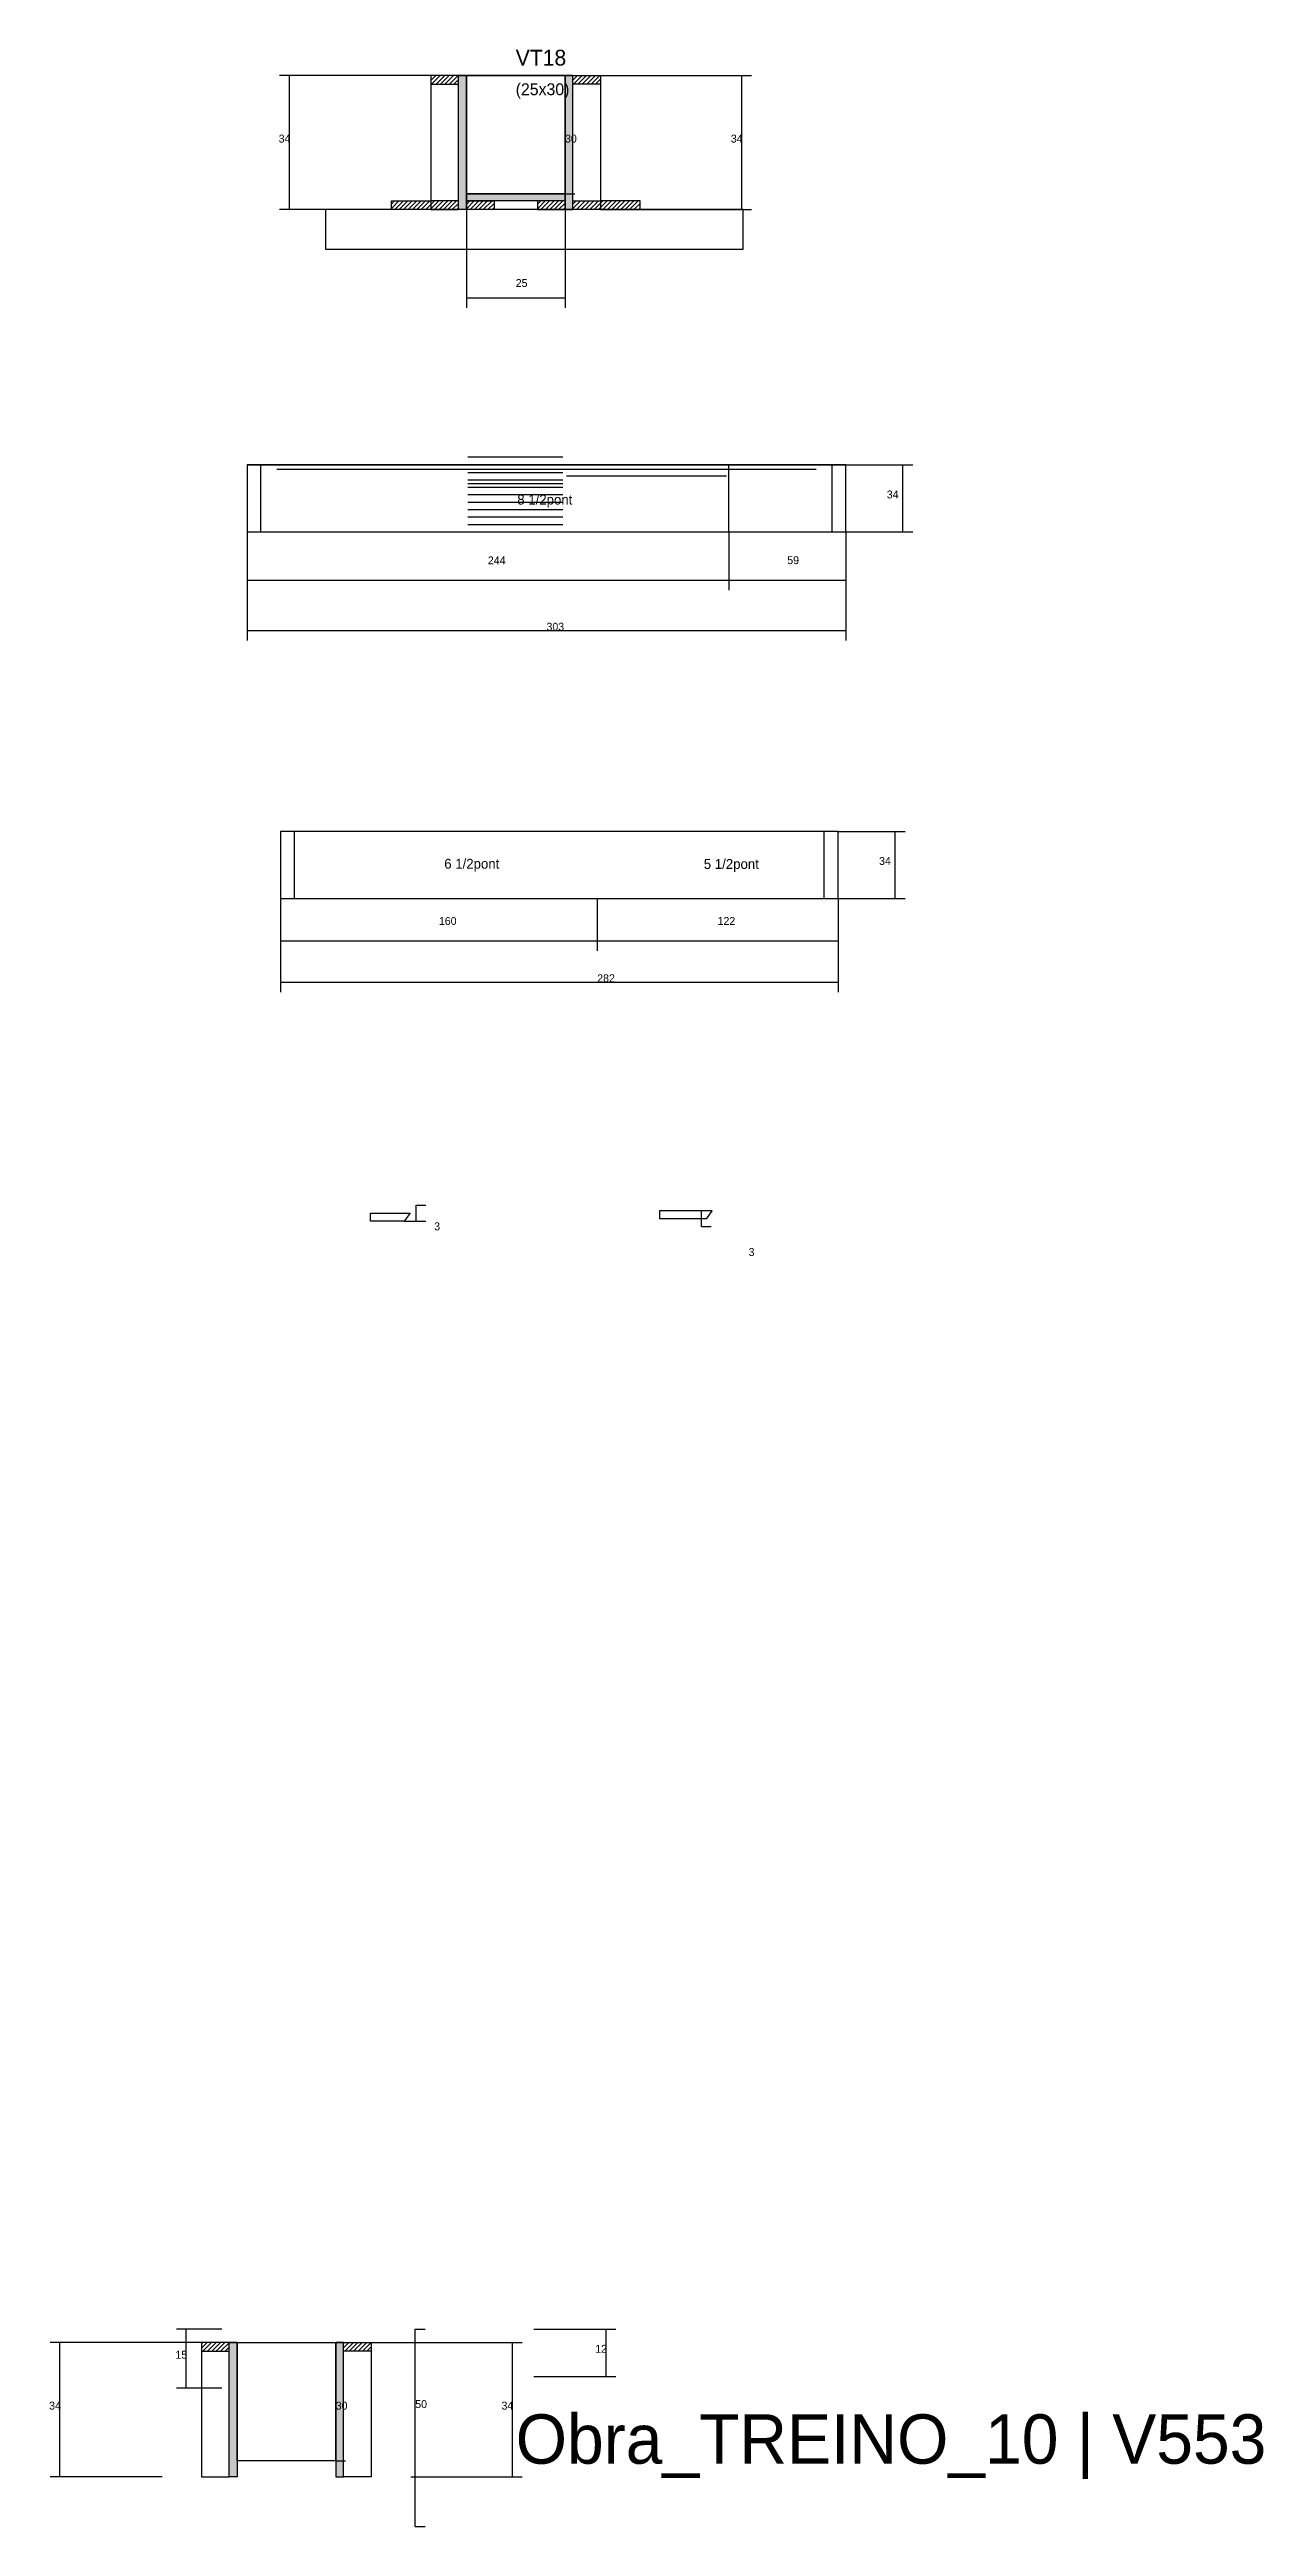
# Model space of a CAD drawing. Header units: metres. Extents: x -2848 to 22762, y -45195 to 1016.
# Drawn here: x 15764 to 16379, y -23242 to -21987 of the extents above; entities that cross this region are included whole.
import ezdxf

# ---------------------------------------------------------------- set-up
doc = ezdxf.new("R2010")
doc.units = ezdxf.units.M
for name, color, linetype in [('CONCRETO', 251, 'Continuous'), ('COTA', 4, 'Continuous'), ('Cota Seção (2x)', 4, 'Continuous'), ('Hachura', 253, 'Continuous'), ('LABEL_ID', 3, 'Continuous'), ('Madeira', 126, 'Continuous'), ('NOMENCLATURA', 7, 'Continuous'), ('Painéis', 200, 'Continuous'), ('SARR_2.2x7', 40, 'Continuous'), ('Texto Seção', 7, 'Continuous')]:
    doc.layers.add(name, color=color, linetype=linetype)

msp = doc.modelspace()

# ---------------------------------------------------------------- texts
at = {"layer": 'COTA'}
for s, p in [('34', (15879.9, -22034)), ('34', (16109, -22034)), ('25', (16000, -22107.2)), ('34', (16188, -22214.3)), ('34', (16184.1, -22400)), ('15', (15827.6, -23156.8)), ('12', (16040.3, -23153.8)), ('34', (15763.6, -23182.6)), ('34', (15992.8, -23182.6))]:
    msp.add_text(s, height=4, dxfattribs=at).set_placement(p)
at = {"layer": 'Cota Seção (2x)'}
for s, p in [('30', (16025, -22034)), ('244', (15985.9, -22247.7)), ('59', (16137.6, -22247.6)), ('303', (16015.6, -22281.3)), ('160', (15961.1, -22430.4)), ('122', (16102.3, -22430.4)), ('282', (16041.3, -22459.4)), ('3', (15958.7, -22585.1)), ('3', (16118, -22598.1)), ('50', (15949.1, -23181.8)), ('30', (15908.8, -23182.6))]:
    msp.add_text(s, height=4, dxfattribs=at).set_placement(p)
at = {"layer": 'LABEL_ID'}
msp.add_text('Obra_TREINO_10 | V553', height=25, dxfattribs=at).set_placement((16000, -23210))
at = {"layer": 'NOMENCLATURA'}
for s, p in [('8 1/2pont', (16000.8, -22217.4)), ('6 1/2pont', (15963.8, -22401.9)), ('5 1/2pont', (16095.3, -22402))]:
    msp.add_text(s, height=5, dxfattribs=at).set_placement(p)
at = {"layer": 'Texto Seção'}
for s, height, p in [('VT18', 8, (16000, -21995)), ('(25x30)', 6, (16000, -22010))]:
    msp.add_text(s, height=height, dxfattribs=at).set_placement(p)

# ---------------------------------------------------------------- hatches: boundary and pattern name
at = {"layer": 'Hachura'}
h = msp.add_hatch(dxfattribs=at)
h.set_pattern_fill('ANSI31', scale=0.5)
h.paths.add_polyline_path([(15971, -22004.4), (15971, -22000), (15971, -22000), (15957, -22000), (15957, -22000), (15957, -22004.4), (15957, -22004.4), (15971, -22004.4)])
h = msp.add_hatch(color=8, dxfattribs=at)
h.dxf.hatch_style = 1
h.paths.add_polyline_path([(15971, -22000), (15975, -22000), (15975, -22000), (15975, -22068), (15975, -22068), (15971, -22068), (15971, -22068), (15971, -22000)])
h = msp.add_hatch(color=8, dxfattribs=at)
h.dxf.hatch_style = 1
h.paths.add_polyline_path([(16029, -22000), (16025, -22000), (16025, -22000), (16025, -22068), (16025, -22068), (16029, -22068), (16029, -22068), (16029, -22000)])
h = msp.add_hatch(dxfattribs=at)
h.set_pattern_fill('ANSI31', scale=0.5)
h.paths.add_polyline_path([(16029, -22004.4), (16029, -22000), (16029, -22000), (16043, -22000), (16043, -22000), (16043, -22004.4), (16043, -22004.4), (16029, -22004.4)])
h = msp.add_hatch(color=8, dxfattribs=at)
h.dxf.hatch_style = 1
h.paths.add_polyline_path([(15975, -22063.6), (15975, -22060), (15975, -22060), (16025, -22060), (16025, -22060), (16025, -22063.6), (16025, -22063.6), (15975, -22063.6)])
h = msp.add_hatch(dxfattribs=at)
h.set_pattern_fill('ANSI31', scale=0.5)
h.paths.add_polyline_path([(15937, -22068), (15937, -22063.6), (15937, -22063.6), (15957, -22063.6), (15957, -22063.6), (15957, -22068), (15957, -22068), (15937, -22068)])
h = msp.add_hatch(dxfattribs=at)
h.set_pattern_fill('ANSI31', scale=0.5)
h.paths.add_polyline_path([(15971, -22068), (15971, -22063.6), (15971, -22063.6), (15957, -22063.6), (15957, -22063.6), (15957, -22068), (15957, -22068), (15971, -22068)])
h = msp.add_hatch(dxfattribs=at)
h.set_pattern_fill('ANSI31', scale=0.5)
h.paths.add_polyline_path([(15975, -22068), (15975, -22063.6), (15975, -22063.6), (15989, -22063.6), (15989, -22063.6), (15989, -22068), (15989, -22068), (15975, -22068)])
h = msp.add_hatch(dxfattribs=at)
h.set_pattern_fill('ANSI31', scale=0.5)
h.paths.add_polyline_path([(16025, -22068), (16025, -22063.6), (16025, -22063.6), (16011, -22063.6), (16011, -22063.6), (16011, -22068), (16011, -22068), (16025, -22068)])
h = msp.add_hatch(dxfattribs=at)
h.set_pattern_fill('ANSI31', scale=0.5)
h.paths.add_polyline_path([(16029, -22068), (16029, -22063.6), (16029, -22063.6), (16043, -22063.6), (16043, -22063.6), (16043, -22068), (16043, -22068), (16029, -22068)])
h = msp.add_hatch(dxfattribs=at)
h.set_pattern_fill('ANSI31', scale=0.5)
h.paths.add_polyline_path([(16063, -22068), (16063, -22063.6), (16063, -22063.6), (16043, -22063.6), (16043, -22063.6), (16043, -22068), (16043, -22068), (16063, -22068)])
h = msp.add_hatch(dxfattribs=at)
h.set_pattern_fill('ANSI31', scale=0.5)
h.paths.add_polyline_path([(15854.8, -23153), (15854.8, -23148.6), (15854.8, -23148.6), (15840.8, -23148.6), (15840.8, -23148.6), (15840.8, -23153), (15840.8, -23153), (15854.8, -23153)])
h = msp.add_hatch(color=8, dxfattribs=at)
h.dxf.hatch_style = 1
h.paths.add_polyline_path([(15854.8, -23148.6), (15858.8, -23148.6), (15858.8, -23148.6), (15858.8, -23216.6), (15858.8, -23216.6), (15854.8, -23216.6), (15854.8, -23216.6), (15854.8, -23148.6)])
h = msp.add_hatch(color=8, dxfattribs=at)
h.dxf.hatch_style = 1
h.paths.add_polyline_path([(15912.8, -23148.6), (15908.8, -23148.6), (15908.8, -23148.6), (15908.8, -23216.6), (15908.8, -23216.6), (15912.8, -23216.6), (15912.8, -23216.6), (15912.8, -23148.6)])
h = msp.add_hatch(dxfattribs=at)
h.set_pattern_fill('ANSI31', scale=0.5)
h.paths.add_polyline_path([(15912.8, -23153), (15912.8, -23148.6), (15912.8, -23148.6), (15926.8, -23148.6), (15926.8, -23148.6), (15926.8, -23153), (15926.8, -23153), (15912.8, -23153)])

# ---------------------------------------------------------------- linework, layer by layer
at = {"layer": 'CONCRETO'}
for points in [[(15975, -22000), (15975, -22000), (15975, -22000), (15975, -22000), (16025, -22000), (16025, -22000), (16025, -22000), (16025, -22060), (15975, -22060), (15975, -22000)], [(15975, -22060), (16025, -22060), (16025, -22000), (15975, -22000)], [(15858.8, -23148.6), (15858.8, -23148.6), (15858.8, -23148.6), (15858.8, -23148.6), (15908.8, -23148.6), (15908.8, -23148.6), (15908.8, -23148.6), (15908.8, -23208.6), (15858.8, -23208.6), (15858.8, -23148.6)]]:
    msp.add_lwpolyline(points, close=True, dxfattribs=at)
at = {"layer": 'COTA'}
for p, q in [((15975, -22000), (15880.4, -22000)), ((15885.4, -22068), (15885.4, -22000)), ((16043, -22000), (16119.5, -22000)), ((16114.5, -22068), (16114.5, -22000)), ((15937, -22068), (15880.4, -22068)), ((15975, -22063.6), (15975, -22117.7)), ((16025, -22063.6), (16025, -22117.7)), ((16063, -22068), (16119.5, -22068)), ((15975, -22112.7), (16025, -22112.7)), ((16167.3, -22197.3), (16201.2, -22197.3)), ((16196.2, -22231.3), (16196.2, -22197.3)), ((16167.3, -22231.3), (16201.2, -22231.3)), ((16163.3, -22383), (16197.3, -22383)), ((16192.3, -22417), (16192.3, -22383)), ((16163.3, -22417), (16197.3, -22417)), ((15858.8, -23148.6), (15764.1, -23148.6)), ((15769.1, -23216.6), (15769.1, -23148.6)), ((15851.1, -23141.8), (15828.1, -23141.8)), ((15833.1, -23171.8), (15833.1, -23141.8)), ((15926.8, -23148.6), (16003.3, -23148.6)), ((15998.3, -23216.6), (15998.3, -23148.6)), ((16009.1, -23141.8), (16050.8, -23141.8)), ((16045.8, -23165.8), (16045.8, -23141.8)), ((16009.1, -23165.8), (16050.8, -23165.8)), ((15851.1, -23171.8), (15828.1, -23171.8)), ((15820.8, -23216.6), (15764.1, -23216.6)), ((15946.8, -23216.6), (16003.3, -23216.6))]:
    msp.add_line(p, q, dxfattribs=at)
at = {"layer": 'Cota Seção (2x)'}
for p, q in [((16025, -22060), (16025, -22000)), ((16025, -22000), (16030, -22000)), ((16025, -22060), (16030, -22060)), ((15863.9, -22231.3), (15863.9, -22286.3)), ((15863.9, -22231.3), (15863.9, -22260.8)), ((16107.9, -22231.3), (16107.9, -22260.8)), ((16107.9, -22231.3), (16107.9, -22260.8)), ((16167.3, -22231.3), (16167.3, -22286.3)), ((16167.3, -22231.3), (16167.3, -22260.8)), ((15863.9, -22255.8), (16107.9, -22255.8)), ((16107.9, -22255.8), (16167.3, -22255.8)), ((15863.9, -22281.3), (16167.3, -22281.3)), ((15880.9, -22417), (15880.9, -22464.4)), ((15880.9, -22417), (15880.9, -22443.5)), ((16041.3, -22417), (16041.3, -22443.5)), ((16041.3, -22417), (16041.3, -22443.5)), ((16163.3, -22417), (16163.3, -22464.4)), ((16163.3, -22417), (16163.3, -22443.5)), ((15880.9, -22438.5), (16041.3, -22438.5)), ((16041.3, -22438.5), (16163.3, -22438.5)), ((15880.9, -22459.4), (16163.3, -22459.4)), ((15949.5, -22580.4), (15949.5, -22572.4)), ((15949.5, -22572.4), (15954.5, -22572.4)), ((16099.5, -22575.2), (16089.1, -22575.2)), ((16094.1, -22583.2), (16094.1, -22575.2)), ((15943.4, -22580.4), (15954.5, -22580.4)), ((16094.1, -22583.2), (16099.1, -22583.2)), ((15908.8, -23208.6), (15908.8, -23148.6)), ((15908.8, -23148.6), (15913.8, -23148.6)), ((15949.1, -23241.8), (15949.1, -23141.8)), ((15949.1, -23141.8), (15954.1, -23141.8)), ((15908.8, -23208.6), (15913.8, -23208.6)), ((15949.1, -23241.8), (15954.1, -23241.8))]:
    msp.add_line(p, q, dxfattribs=at)
at = {"layer": 'Madeira'}
for points in [[(15971, -22004.4), (15971, -22000), (15957, -22000), (15957, -22004.4)], [(15971, -22000), (15957, -22000), (15957, -22068), (15971, -22068)], [(16029, -22004.4), (16029, -22000), (16043, -22000), (16043, -22004.4)], [(16029, -22000), (16043, -22000), (16043, -22068), (16029, -22068)], [(15903.6, -22088), (16115.2, -22088), (16115.2, -22068), (15903.6, -22068)], [(15937, -22068), (15937, -22063.6), (15957, -22063.6), (15957, -22068)], [(15971, -22068), (15971, -22063.6), (15957, -22063.6), (15957, -22068)], [(15975, -22068), (15975, -22063.6), (15989, -22063.6), (15989, -22068)], [(16025, -22068), (16025, -22063.6), (16011, -22063.6), (16011, -22068)], [(16029, -22068), (16029, -22063.6), (16043, -22063.6), (16043, -22068)], [(16063, -22068), (16063, -22063.6), (16043, -22063.6), (16043, -22068)], [(15854.8, -23153), (15854.8, -23148.6), (15840.8, -23148.6), (15840.8, -23153)], [(15854.8, -23148.6), (15840.8, -23148.6), (15840.8, -23216.6), (15854.8, -23216.6)], [(15912.8, -23153), (15912.8, -23148.6), (15926.8, -23148.6), (15926.8, -23153)], [(15912.8, -23148.6), (15926.8, -23148.6), (15926.8, -23216.6), (15912.8, -23216.6)]]:
    msp.add_lwpolyline(points, close=True, dxfattribs=at)
at = {"layer": 'Painéis'}
for p, q in [((15975, -22068), (15975, -22000)), ((16025, -22068), (16025, -22000)), ((15975, -22060), (16025, -22060)), ((15975, -22063.6), (15975, -22060)), ((16025, -22063.6), (16025, -22060)), ((15863.9, -22197.3), (16167.3, -22197.3)), ((16107.9, -22231.3), (16107.9, -22197.3)), ((16167.3, -22231.3), (16167.3, -22197.3)), ((15863.9, -22231.3), (16167.3, -22231.3))]:
    msp.add_line(p, q, dxfattribs=at)
for points in [[(15971, -22000), (15975, -22000), (15975, -22068), (15971, -22068)], [(16029, -22000), (16025, -22000), (16025, -22068), (16029, -22068)], [(15975, -22063.6), (15975, -22060), (16025, -22060), (16025, -22063.6)], [(15863.9, -22231.3), (16167.3, -22231.3), (16167.3, -22197.3), (15863.9, -22197.3)], [(15880.9, -22417), (16163.3, -22417), (16163.3, -22383), (15880.9, -22383)], [(16099.5, -22575.2), (16072.9, -22575.2), (16072.9, -22579.2), (16096.8, -22579.2)], [(15943.4, -22580.4), (15926.4, -22580.4), (15926.4, -22576.4), (15946.5, -22576.4)], [(15854.8, -23148.6), (15858.8, -23148.6), (15858.8, -23216.6), (15854.8, -23216.6)], [(15912.8, -23148.6), (15908.8, -23148.6), (15908.8, -23216.6), (15912.8, -23216.6)]]:
    msp.add_lwpolyline(points, close=True, dxfattribs=at)
at = {"layer": 'SARR_2.2x7'}
for p, q in [((15870.9, -22231.3), (15870.9, -22197.3)), ((15878.9, -22199.5), (16107.9, -22199.5)), ((15975.8, -22193.2), (16023.8, -22193.2)), ((16107.9, -22199.5), (16152.3, -22199.5)), ((16160.3, -22231.3), (16160.3, -22197.3)), ((15975.8, -22201.1), (16023.8, -22201.1)), ((15975.8, -22204.9), (16023.8, -22204.9)), ((15975.8, -22206.8), (16023.8, -22206.8)), ((15975.8, -22208.6), (16023.8, -22208.6)), ((16025.8, -22202.8), (16106.8, -22202.8)), ((15975.8, -22212.3), (16023.8, -22212.3)), ((15975.8, -22212.4), (16023.8, -22212.4)), ((15975.8, -22216.2), (16023.8, -22216.2)), ((15975.8, -22220), (16023.8, -22220)), ((15975.8, -22223.7), (16023.8, -22223.7)), ((15975.8, -22227.5), (16023.8, -22227.5)), ((15887.9, -22417), (15887.9, -22383)), ((16156.3, -22417), (16156.3, -22383))]:
    msp.add_line(p, q, dxfattribs=at)

msp.set_redraw_order([(e.dxf.handle, doc.entitydb.next_handle()) for e in msp.query("TEXT MTEXT ATTDEF DIMENSION ARC_DIMENSION")])  # texts and dimensions are drawn at this point

doc.saveas('drawing.dxf')
